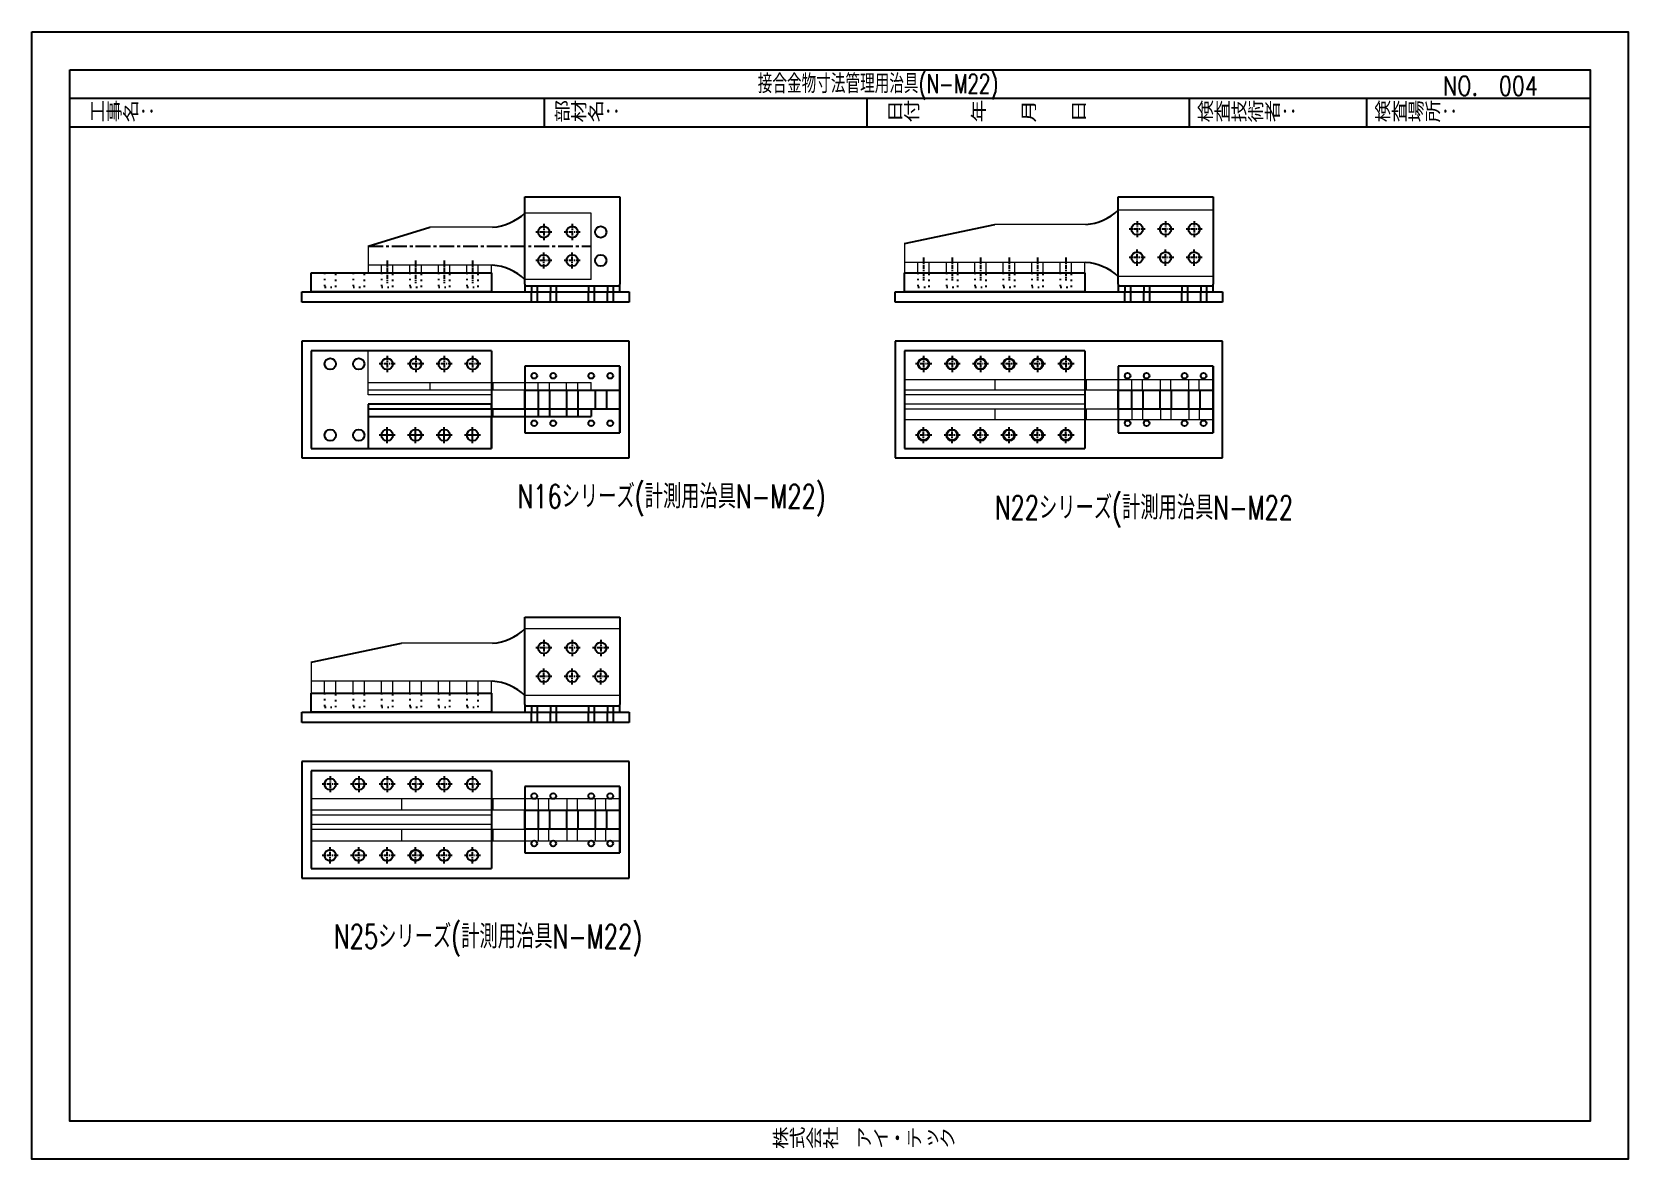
# Model space of a CAD drawing. Header units: millimetres. Extents: x -4568 to 36914, y -114 to 17788.
# Drawn here: x 26822 to 30186, y 1548 to 3924 of the extents above; entities that cross this region are included whole.
import ezdxf

# ---------------------------------------------------------------- set-up
doc = ezdxf.new("R2010")
doc.units = ezdxf.units.MM
doc.header["$LTSCALE"] = 5
for name, pattern in [('ACAD_ISO03W100', [30, 12, -18]), ('CENTER1', [10, 6.25, -1.25, 1.25, -1.25]), ('DOT', [2.5, 0.625, -1.875]), ('JIS_08_50', [53, 50, -1.125, 0.75, -1.125])]:
    doc.linetypes.add(name, pattern=pattern)
doc.layers.get('0').update_dxf_attribs({"color": 255})
for name, color, linetype in [('01', 7, 'Continuous'), ('CENTER', 2, 'JIS_08_50'), ('LAYER6', 7, 'Continuous'), ('寸法', 4, 'Continuous'), ('溶接', 241, 'Continuous'), ('補助線', 7, 'ACAD_ISO03W100'), ('金物', 142, 'Continuous')]:
    doc.layers.add(name, color=color, linetype=linetype)
doc.styles.get("Standard").update_dxf_attribs({"font": 'simplex.shx', "width": 0.7, "height": 2.5, "bigfont": '@extfont2.shx'})
doc.styles.add('SUNPOU', font='simplex.shx', dxfattribs={"width": 0.7, "bigfont": 'extfont2.shx'})
doc.styles.add('SUNPOU2', font='simplex.shx', dxfattribs={"width": 0.7, "height": 50, "bigfont": 'extfont2.shx'})

msp = doc.modelspace()

# ---------------------------------------------------------------- texts
at = {"layer": '01', "linetype": 'Continuous', "style": 'SUNPOU2', "width": 0.7}
for s, p in [('N16シリーズ(計測用治具N-M22)', (27845.132, 2919.479)), ('N22シリーズ(計測用治具N-M22', (28851.098, 2895.936)), ('N25シリーズ(計測用治具N-M22)', (27458.265, 1991.886))]:
    msp.add_text(s, height=50, dxfattribs=at).set_placement(p)
at = {"layer": 'LAYER6', "color": 0, "linetype": 'Continuous', "lineweight": -3, "style": 'SUNPOU', "width": 0.7}
msp.add_text('接合金物寸法管理用治具(N-M22)', height=40, dxfattribs=at).set_placement((28351.372, 3794.645))
at = {"layer": 'LAYER6', "color": 0, "linetype": 'Continuous', "lineweight": -3, "width": 0.8}
for s, p in [('NO.  004', (29795.332, 3789.927)), ('工事名：', (26941.552, 3734.645)), ('部材名：', (27921.377, 3734.645)), ('日付\u3000\u3000\u3000年\u3000\u3000月\u3000\u3000日', (28622.762, 3734.645)), ('検査技術者：', (29277.286, 3734.645)), ('検査場所：', (29650.587, 3734.645)), ('株式会社\u3000アイ・テック', (28381.636, 1570.473)), ('株式会社\u3000アイ・テック', (28381.636, 1570.473))]:
    msp.add_text(s, height=40, dxfattribs=at).set_placement(p)

# ---------------------------------------------------------------- linework, layer by layer
at = {"linetype": 'Continuous', "lineweight": -3}
for p, q in [((26901.543, 3783.718), (30105.543, 3783.718)), ((27901.543, 3723.718), (27901.543, 3783.718)), ((28581.543, 3723.718), (28581.543, 3783.718)), ((29261.543, 3723.718), (29261.543, 3783.718)), ((29634.844, 3723.718), (29634.844, 3783.718)), ((26901.543, 3723.718), (30105.543, 3723.718))]:
    msp.add_line(p, q, dxfattribs=at)
for points in [[(26821.543, 3923.718), (30185.543, 3923.718), (30185.543, 1547.718), (26821.543, 1547.718)], [(26901.543, 3843.718), (30105.543, 3843.718), (30105.543, 1627.718), (26901.543, 1627.718)]]:
    msp.add_lwpolyline(points, close=True, dxfattribs=at)
at = {"layer": '01', "linetype": 'DOT'}
for p, q in [((27438.297, 3415.93), (27438.297, 3385.93)), ((27462.297, 3385.93), (27462.297, 3415.93)), ((27498.297, 3415.93), (27498.297, 3385.93)), ((27522.297, 3385.93), (27522.297, 3415.93)), ((27558.297, 3415.93), (27558.297, 3385.93)), ((27582.297, 3385.93), (27582.297, 3415.93)), ((27618.297, 3415.93), (27618.297, 3385.93)), ((27642.297, 3385.93), (27642.297, 3415.93)), ((27678.297, 3415.93), (27678.297, 3385.93)), ((27702.297, 3385.93), (27702.297, 3415.93)), ((27738.297, 3415.93), (27738.297, 3385.93)), ((27762.297, 3385.93), (27762.297, 3415.93)), ((28688.85, 3415.93), (28688.85, 3385.93)), ((28712.85, 3385.93), (28712.85, 3415.93)), ((28748.85, 3415.93), (28748.85, 3385.93)), ((28772.85, 3385.93), (28772.85, 3415.93)), ((28808.85, 3415.93), (28808.85, 3385.93)), ((28832.85, 3385.93), (28832.85, 3415.93)), ((28868.85, 3415.93), (28868.85, 3385.93)), ((28892.85, 3385.93), (28892.85, 3415.93)), ((28928.85, 3415.93), (28928.85, 3385.93)), ((28952.85, 3385.93), (28952.85, 3415.93)), ((28988.85, 3415.93), (28988.85, 3385.93)), ((29012.85, 3385.93), (29012.85, 3415.93)), ((27438.297, 3385.93), (27462.297, 3385.93)), ((27498.297, 3385.93), (27522.297, 3385.93)), ((27558.297, 3385.93), (27582.297, 3385.93)), ((27618.297, 3385.93), (27642.297, 3385.93)), ((27678.297, 3385.93), (27702.297, 3385.93)), ((27738.297, 3385.93), (27762.297, 3385.93)), ((28688.85, 3385.93), (28712.85, 3385.93)), ((28748.85, 3385.93), (28772.85, 3385.93)), ((28808.85, 3385.93), (28832.85, 3385.93)), ((28868.85, 3385.93), (28892.85, 3385.93)), ((28928.85, 3385.93), (28952.85, 3385.93)), ((28988.85, 3385.93), (29012.85, 3385.93)), ((27438.297, 2530.112), (27438.297, 2500.112)), ((27462.297, 2500.112), (27462.297, 2530.112)), ((27498.297, 2530.112), (27498.297, 2500.112)), ((27522.297, 2500.112), (27522.297, 2530.112)), ((27558.297, 2530.112), (27558.297, 2500.112)), ((27582.297, 2500.112), (27582.297, 2530.112)), ((27618.297, 2530.112), (27618.297, 2500.112)), ((27642.297, 2500.112), (27642.297, 2530.112)), ((27678.297, 2530.112), (27678.297, 2500.112)), ((27702.297, 2500.112), (27702.297, 2530.112)), ((27738.297, 2530.112), (27738.297, 2500.112)), ((27762.297, 2500.112), (27762.297, 2530.112)), ((27438.297, 2500.112), (27462.297, 2500.112)), ((27498.297, 2500.112), (27522.297, 2500.112)), ((27558.297, 2500.112), (27582.297, 2500.112)), ((27618.297, 2500.112), (27642.297, 2500.112)), ((27678.297, 2500.112), (27702.297, 2500.112)), ((27738.297, 2500.112), (27762.297, 2500.112))]:
    msp.add_line(p, q, dxfattribs=at)
at = {"layer": '01', "linetype": 'Continuous'}
for p, q in [((27874.297, 3387.93), (27874.297, 3375.93)), ((27874.297, 3353.93), (27874.297, 3375.93)), ((27886.297, 3387.93), (27886.297, 3375.93)), ((27886.297, 3375.93), (27886.297, 3353.93)), ((27914.297, 3387.93), (27914.297, 3375.93)), ((27914.297, 3353.93), (27914.297, 3375.93)), ((27926.297, 3387.93), (27926.297, 3375.93)), ((27926.297, 3375.93), (27926.297, 3353.93)), ((27994.297, 3387.93), (27994.297, 3375.93)), ((27994.297, 3353.93), (27994.297, 3375.93)), ((28006.297, 3387.93), (28006.297, 3375.93)), ((28006.297, 3375.93), (28006.297, 3353.93)), ((28034.297, 3387.93), (28034.297, 3375.93)), ((28034.297, 3353.93), (28034.297, 3375.93)), ((28046.297, 3387.93), (28046.297, 3375.93)), ((28046.297, 3375.93), (28046.297, 3353.93)), ((29124.85, 3387.93), (29124.85, 3375.93)), ((29124.85, 3353.93), (29124.85, 3375.93)), ((29136.85, 3387.93), (29136.85, 3375.93)), ((29136.85, 3375.93), (29136.85, 3353.93)), ((29164.85, 3387.93), (29164.85, 3375.93)), ((29164.85, 3353.93), (29164.85, 3375.93)), ((29176.85, 3387.93), (29176.85, 3375.93)), ((29176.85, 3375.93), (29176.85, 3353.93)), ((29244.85, 3387.93), (29244.85, 3375.93)), ((29244.85, 3353.93), (29244.85, 3375.93)), ((29256.85, 3387.93), (29256.85, 3375.93)), ((29256.85, 3375.93), (29256.85, 3353.93)), ((29284.85, 3387.93), (29284.85, 3375.93)), ((29284.85, 3353.93), (29284.85, 3375.93)), ((29296.85, 3387.93), (29296.85, 3375.93)), ((29296.85, 3375.93), (29296.85, 3353.93)), ((27888.297, 3168.794), (27888.297, 3128.794)), ((27912.297, 3168.794), (27912.297, 3128.794)), ((27948.297, 3168.794), (27948.297, 3128.794)), ((27972.297, 3168.794), (27972.297, 3128.794)), ((28008.297, 3168.794), (28008.297, 3128.794)), ((28032.297, 3168.794), (28032.297, 3128.794)), ((29138.85, 3168.794), (29138.85, 3128.794)), ((29162.85, 3168.794), (29162.85, 3128.794)), ((29198.85, 3168.794), (29198.85, 3128.794)), ((29222.85, 3168.794), (29222.85, 3128.794)), ((29258.85, 3168.794), (29258.85, 3128.794)), ((29282.85, 3168.794), (29282.85, 3128.794)), ((27874.297, 2502.112), (27874.297, 2490.112)), ((27874.297, 2468.112), (27874.297, 2490.112)), ((27886.297, 2502.112), (27886.297, 2490.112)), ((27886.297, 2490.112), (27886.297, 2468.112)), ((27914.297, 2502.112), (27914.297, 2490.112)), ((27914.297, 2468.112), (27914.297, 2490.112)), ((27926.297, 2502.112), (27926.297, 2490.112)), ((27926.297, 2490.112), (27926.297, 2468.112)), ((27994.297, 2502.112), (27994.297, 2490.112)), ((27994.297, 2468.112), (27994.297, 2490.112)), ((28006.297, 2502.112), (28006.297, 2490.112)), ((28006.297, 2490.112), (28006.297, 2468.112)), ((28034.297, 2502.112), (28034.297, 2490.112)), ((28034.297, 2468.112), (28034.297, 2490.112)), ((28046.297, 2502.112), (28046.297, 2490.112)), ((28046.297, 2490.112), (28046.297, 2468.112)), ((27888.297, 2282.976), (27888.297, 2242.976)), ((27912.297, 2282.976), (27912.297, 2242.976)), ((27948.297, 2282.976), (27948.297, 2242.976)), ((27972.297, 2282.976), (27972.297, 2242.976)), ((28008.297, 2282.976), (28008.297, 2242.976)), ((28032.297, 2282.976), (28032.297, 2242.976))]:
    msp.add_line(p, q, dxfattribs=at)
at = {"layer": 'CENTER', "color": 7, "linetype": 'CENTER1'}
msp.add_line((27530.297, 3471.93), (28000.297, 3471.93), dxfattribs=at)
at = {"layer": '寸法', "linetype": 'CENTER1', "ltscale": 0.3}
for p, q in [((27917.297, 3501.93), (27883.297, 3501.93)), ((27900.297, 3518.93), (27900.297, 3484.93)), ((27977.297, 3501.93), (27943.297, 3501.93)), ((27960.297, 3518.93), (27960.297, 3484.93)), ((27570.297, 3441.93), (27570.297, 3393.93)), ((27630.297, 3441.93), (27630.297, 3393.93)), ((27690.297, 3441.93), (27690.297, 3393.93)), ((27750.297, 3441.93), (27750.297, 3393.93)), ((27917.297, 3441.93), (27883.297, 3441.93)), ((27900.297, 3424.93), (27900.297, 3458.93)), ((27977.297, 3441.93), (27943.297, 3441.93)), ((27960.297, 3424.93), (27960.297, 3458.93)), ((27570.408, 3240.797), (27570.408, 3206.797)), ((27630.408, 3240.797), (27630.408, 3206.797)), ((27690.408, 3240.797), (27690.408, 3206.797)), ((27750.408, 3240.797), (27750.408, 3206.797)), ((27587.408, 3223.797), (27553.408, 3223.797)), ((27647.408, 3223.797), (27613.408, 3223.797)), ((27707.408, 3223.797), (27673.408, 3223.797)), ((27767.408, 3223.797), (27733.408, 3223.797)), ((27450.297, 2354.976), (27450.297, 2320.976)), ((27510.297, 2354.976), (27510.297, 2320.976)), ((27570.297, 2354.976), (27570.297, 2320.976)), ((27630.297, 2354.976), (27630.297, 2320.976)), ((27690.297, 2354.976), (27690.297, 2320.976)), ((27750.297, 2354.976), (27750.297, 2320.976)), ((27467.297, 2337.976), (27433.297, 2337.976)), ((27527.297, 2337.976), (27493.297, 2337.976)), ((27587.297, 2337.976), (27553.297, 2337.976)), ((27647.297, 2337.976), (27613.297, 2337.976)), ((27707.297, 2337.976), (27673.297, 2337.976)), ((27767.297, 2337.976), (27733.297, 2337.976)), ((27467.297, 2187.976), (27433.297, 2187.976)), ((27450.297, 2170.976), (27450.297, 2204.976)), ((27527.297, 2187.976), (27493.297, 2187.976)), ((27510.297, 2170.976), (27510.297, 2204.976)), ((27587.297, 2187.976), (27553.297, 2187.976)), ((27570.297, 2170.976), (27570.297, 2204.976)), ((27647.297, 2187.976), (27613.297, 2187.976)), ((27630.297, 2170.976), (27630.297, 2204.976)), ((27707.297, 2187.976), (27673.297, 2187.976)), ((27690.297, 2170.976), (27690.297, 2204.976)), ((27767.297, 2187.976), (27733.297, 2187.976)), ((27750.297, 2170.976), (27750.297, 2204.976))]:
    msp.add_line(p, q, dxfattribs=at)
at = {"layer": '溶接', "linetype": 'Continuous'}
for p, q in [((27860.297, 3391.93), (27860.297, 3575.93)), ((27860.297, 3575.93), (28060.297, 3575.93)), ((28060.297, 3575.93), (28060.297, 3391.93)), ((29110.85, 3391.93), (29110.85, 3575.93)), ((29110.85, 3575.93), (29310.85, 3575.93)), ((29310.85, 3575.93), (29310.85, 3391.93)), ((27410.297, 3375.93), (27410.297, 3415.93)), ((27410.297, 3415.93), (27790.297, 3415.93)), ((27790.297, 3415.93), (27790.297, 3375.93)), ((28660.85, 3375.93), (28660.85, 3415.93)), ((28660.85, 3415.93), (29040.85, 3415.93)), ((29040.85, 3415.93), (29040.85, 3375.93)), ((27390.297, 3375.93), (28080.297, 3375.93)), ((27390.297, 3353.93), (27390.297, 3375.93)), ((27790.297, 3375.93), (27410.297, 3375.93)), ((27860.297, 3391.93), (27860.297, 3375.93)), ((28060.297, 3387.93), (27860.297, 3387.93)), ((27860.297, 3375.93), (28060.297, 3375.93)), ((28060.297, 3375.93), (28060.297, 3391.93)), ((28080.297, 3375.93), (28080.297, 3353.93)), ((28640.85, 3375.93), (29330.85, 3375.93)), ((28640.85, 3353.93), (28640.85, 3375.93)), ((29040.85, 3375.93), (28660.85, 3375.93)), ((29110.85, 3391.93), (29110.85, 3375.93)), ((29310.85, 3387.93), (29110.85, 3387.93)), ((29110.85, 3375.93), (29310.85, 3375.93)), ((29310.85, 3375.93), (29310.85, 3391.93)), ((29330.85, 3375.93), (29330.85, 3353.93)), ((28080.297, 3353.93), (27390.297, 3353.93)), ((29330.85, 3353.93), (28640.85, 3353.93)), ((28080.297, 3271.794), (27390.297, 3271.794)), ((27390.297, 3271.794), (27390.297, 3025.794)), ((28080.297, 3025.794), (28080.297, 3271.794)), ((29330.85, 3271.794), (28640.85, 3271.794)), ((28640.85, 3271.794), (28640.85, 3025.794)), ((29330.85, 3025.794), (29330.85, 3271.794)), ((27410.297, 3251.794), (27410.297, 3045.794)), ((27790.297, 3251.794), (27410.297, 3251.794)), ((27790.297, 3251.794), (27790.297, 3045.794)), ((28660.85, 3251.794), (28660.85, 3045.794)), ((29040.85, 3251.794), (28660.85, 3251.794)), ((29040.85, 3251.794), (29040.85, 3045.794)), ((27860.297, 3218.794), (27860.297, 3078.794)), ((28060.297, 3218.794), (27860.297, 3218.794)), ((27860.297, 3218.794), (27860.297, 3078.794)), ((28060.297, 3078.794), (28060.297, 3218.794)), ((28060.297, 3218.794), (28060.297, 3078.794)), ((29110.85, 3218.794), (29110.85, 3078.794)), ((29310.85, 3218.794), (29110.85, 3218.794)), ((29110.85, 3218.794), (29110.85, 3078.794)), ((29310.85, 3078.794), (29310.85, 3218.794)), ((29310.85, 3218.794), (29310.85, 3078.794)), ((27860.297, 3078.794), (28060.297, 3078.794)), ((29110.85, 3078.794), (29310.85, 3078.794)), ((27410.297, 3045.794), (27790.297, 3045.794)), ((28660.85, 3045.794), (29040.85, 3045.794)), ((27390.297, 3025.794), (28080.297, 3025.794)), ((27390.297, 3025.794), (28080.297, 3025.794)), ((28640.85, 3025.794), (29330.85, 3025.794)), ((28640.85, 3025.794), (29330.85, 3025.794)), ((27860.297, 2506.112), (27860.297, 2690.112)), ((27860.297, 2690.112), (28060.297, 2690.112)), ((28060.297, 2690.112), (28060.297, 2506.112)), ((27410.297, 2490.112), (27410.297, 2530.112)), ((27410.297, 2530.112), (27790.297, 2530.112)), ((27790.297, 2530.112), (27790.297, 2490.112)), ((27390.297, 2490.112), (28080.297, 2490.112)), ((27390.297, 2468.112), (27390.297, 2490.112)), ((27790.297, 2490.112), (27410.297, 2490.112)), ((27860.297, 2506.112), (27860.297, 2490.112)), ((28060.297, 2502.112), (27860.297, 2502.112)), ((27860.297, 2490.112), (28060.297, 2490.112)), ((28060.297, 2490.112), (28060.297, 2506.112)), ((28080.297, 2490.112), (28080.297, 2468.112)), ((28080.297, 2468.112), (27390.297, 2468.112)), ((28080.297, 2385.976), (27390.297, 2385.976)), ((27390.297, 2385.976), (27390.297, 2139.976)), ((27410.297, 2365.976), (27410.297, 2159.976)), ((27790.297, 2365.976), (27410.297, 2365.976)), ((27790.297, 2365.976), (27790.297, 2159.976)), ((28080.297, 2139.976), (28080.297, 2385.976)), ((27860.297, 2332.976), (27860.297, 2192.976)), ((28060.297, 2332.976), (27860.297, 2332.976)), ((27860.297, 2332.976), (27860.297, 2192.976)), ((28060.297, 2192.976), (28060.297, 2332.976)), ((28060.297, 2332.976), (28060.297, 2192.976)), ((27860.297, 2192.976), (28060.297, 2192.976)), ((27410.297, 2159.976), (27790.297, 2159.976)), ((27390.297, 2139.976), (28080.297, 2139.976)), ((27390.297, 2139.976), (28080.297, 2139.976))]:
    msp.add_line(p, q, dxfattribs=at)
for points in [[(27860.297, 3128.794), (27860.297, 3168.794), (28060.297, 3168.794), (28060.297, 3128.794)], [(29110.85, 3128.794), (29110.85, 3168.794), (29310.85, 3168.794), (29310.85, 3128.794)], [(27860.297, 2242.976), (27860.297, 2282.976), (28060.297, 2282.976), (28060.297, 2242.976)]]:
    msp.add_lwpolyline(points, close=True, dxfattribs=at)
for centre, radius in [((27900.297, 3501.93), 12), ((27960.297, 3501.93), 12), ((28020.297, 3501.93), 12), ((29150.85, 3507.93), 12), ((29210.85, 3507.93), 12), ((29270.85, 3507.93), 12), ((27900.297, 3441.93), 12), ((27960.297, 3441.93), 12), ((28020.297, 3441.93), 12), ((29150.85, 3447.93), 12), ((29210.85, 3447.93), 12), ((29270.85, 3447.93), 12), ((27450.297, 3223.794), 12), ((27450.297, 3223.794), 12), ((27510.297, 3223.794), 12), ((27570.297, 3223.794), 12), ((27630.297, 3223.794), 12), ((27690.297, 3223.794), 12), ((27750.297, 3223.794), 12), ((28700.85, 3223.794), 12), ((28700.85, 3223.794), 12), ((28760.85, 3223.794), 12), ((28820.85, 3223.794), 12), ((28880.85, 3223.794), 12), ((28940.85, 3223.794), 12), ((29000.85, 3223.794), 12), ((27880.297, 3198.794), 6), ((27880.297, 3198.794), 6), ((27920.297, 3198.794), 6), ((27920.297, 3198.794), 6), ((28000.297, 3198.794), 6), ((28000.297, 3198.794), 6), ((28040.297, 3198.794), 6), ((28040.297, 3198.794), 6), ((29130.85, 3198.794), 6), ((29130.85, 3198.794), 6), ((29170.85, 3198.794), 6), ((29170.85, 3198.794), 6), ((29250.85, 3198.794), 6), ((29250.85, 3198.794), 6), ((29290.85, 3198.794), 6), ((29290.85, 3198.794), 6), ((27880.297, 3098.794), 6), ((27880.297, 3098.794), 6), ((27920.297, 3098.794), 6), ((27920.297, 3098.794), 6), ((28000.297, 3098.794), 6), ((28000.297, 3098.794), 6), ((28040.297, 3098.794), 6), ((28040.297, 3098.794), 6), ((29130.85, 3098.794), 6), ((29130.85, 3098.794), 6), ((29170.85, 3098.794), 6), ((29170.85, 3098.794), 6), ((29250.85, 3098.794), 6), ((29250.85, 3098.794), 6), ((29290.85, 3098.794), 6), ((29290.85, 3098.794), 6), ((27450.297, 3073.794), 12), ((27450.297, 3073.794), 12), ((27510.297, 3073.794), 12), ((27570.297, 3073.794), 12), ((27630.297, 3073.794), 12), ((27690.297, 3073.794), 12), ((27750.297, 3073.794), 12), ((28700.85, 3073.794), 12), ((28700.85, 3073.794), 12), ((28760.85, 3073.794), 12), ((28820.85, 3073.794), 12), ((28880.85, 3073.794), 12), ((28940.85, 3073.794), 12), ((29000.85, 3073.794), 12), ((27900.297, 2625.112), 12), ((27960.297, 2625.112), 12), ((28020.297, 2625.112), 12), ((27900.297, 2565.112), 12), ((27960.297, 2565.112), 12), ((28020.297, 2565.112), 12), ((27450.297, 2337.976), 12), ((27450.297, 2337.976), 12), ((27510.297, 2337.976), 12), ((27570.297, 2337.976), 12), ((27630.297, 2337.976), 12), ((27690.297, 2337.976), 12), ((27750.297, 2337.976), 12), ((27880.297, 2312.976), 6), ((27880.297, 2312.976), 6), ((27920.297, 2312.976), 6), ((27920.297, 2312.976), 6), ((28000.297, 2312.976), 6), ((28000.297, 2312.976), 6), ((28040.297, 2312.976), 6), ((28040.297, 2312.976), 6), ((27450.297, 2187.976), 12), ((27450.297, 2187.976), 12), ((27510.297, 2187.976), 12), ((27570.297, 2187.976), 12), ((27630.297, 2187.976), 12), ((27690.297, 2187.976), 12), ((27750.297, 2187.976), 12), ((27880.297, 2212.976), 6), ((27880.297, 2212.976), 6), ((27920.297, 2212.976), 6), ((27920.297, 2212.976), 6), ((28000.297, 2212.976), 6), ((28000.297, 2212.976), 6), ((28040.297, 2212.976), 6), ((28040.297, 2212.976), 6)]:
    msp.add_circle(centre, radius, dxfattribs=at)
at = {"layer": '補助線', "lineweight": 18}
for p, q in [((27530.297, 3431.93), (27530.297, 3415.93)), ((27558.297, 3415.93), (27558.297, 3431.93)), ((27582.297, 3415.93), (27582.297, 3431.93)), ((27618.297, 3415.93), (27618.297, 3431.93)), ((27642.297, 3415.93), (27642.297, 3431.93)), ((27678.297, 3415.93), (27678.297, 3431.93)), ((27702.297, 3415.93), (27702.297, 3431.93)), ((27738.297, 3415.93), (27738.297, 3431.93)), ((27762.297, 3415.93), (27762.297, 3431.93)), ((27888.297, 3168.794), (27888.297, 3184.794)), ((27912.297, 3168.794), (27912.297, 3184.794)), ((27948.297, 3168.794), (27948.297, 3184.794)), ((27972.297, 3168.794), (27972.297, 3184.794)), ((27888.297, 3128.794), (27888.297, 3112.794)), ((27912.297, 3128.794), (27912.297, 3112.794)), ((27948.297, 3128.794), (27948.297, 3112.794)), ((27972.297, 3128.794), (27972.297, 3112.794)), ((27889.297, 2282.976), (27889.297, 2307.976)), ((27911.297, 2282.976), (27911.297, 2307.976)), ((27949.297, 2282.976), (27949.297, 2307.976)), ((27971.297, 2282.976), (27971.297, 2307.976)), ((28009.297, 2282.976), (28009.297, 2307.976)), ((28031.297, 2282.976), (28031.297, 2307.976)), ((27889.297, 2217.976), (27889.297, 2242.976)), ((27911.297, 2217.976), (27911.297, 2242.976)), ((27949.297, 2217.976), (27949.297, 2242.976)), ((27971.297, 2217.976), (27971.297, 2242.976)), ((28009.297, 2217.976), (28009.297, 2242.976)), ((28031.297, 2217.976), (28031.297, 2242.976))]:
    msp.add_line(p, q, dxfattribs=at)
at = {"layer": '金物', "lineweight": 18}
for p, q in [((28000.297, 3541.93), (27860.297, 3541.93)), ((28000.297, 3401.93), (28000.297, 3541.93)), ((29310.85, 3547.93), (29110.85, 3547.93)), ((29310.85, 3407.93), (29310.85, 3547.93)), ((27792.297, 3511.93), (27660.297, 3511.93)), ((29042.85, 3517.93), (28850.85, 3517.93)), ((27530.297, 3471.93), (27530.297, 3431.93)), ((28660.85, 3477.93), (28660.85, 3437.93)), ((27792.297, 3431.93), (27530.297, 3431.93)), ((27790.297, 3415.93), (27790.297, 3431.93)), ((28660.85, 3437.93), (28660.85, 3415.93)), ((29042.85, 3437.93), (28660.85, 3437.93)), ((28688.85, 3415.93), (28688.85, 3437.93)), ((28712.85, 3415.93), (28712.85, 3437.93)), ((28748.85, 3415.93), (28748.85, 3437.93)), ((28772.85, 3415.93), (28772.85, 3437.93)), ((28808.85, 3415.93), (28808.85, 3437.93)), ((28832.85, 3415.93), (28832.85, 3437.93)), ((28868.85, 3415.93), (28868.85, 3437.93)), ((28892.85, 3415.93), (28892.85, 3437.93)), ((28928.85, 3415.93), (28928.85, 3437.93)), ((28952.85, 3415.93), (28952.85, 3437.93)), ((28988.85, 3415.93), (28988.85, 3437.93)), ((29012.85, 3415.93), (29012.85, 3437.93)), ((29040.85, 3415.93), (29040.85, 3437.93)), ((27530.297, 3415.93), (27790.297, 3415.93)), ((28000.297, 3401.93), (27860.297, 3401.93)), ((28660.85, 3415.93), (29040.85, 3415.93)), ((29310.85, 3407.93), (29110.85, 3407.93)), ((27410.297, 3158.794), (27410.297, 3251.794)), ((27410.297, 3251.794), (27790.297, 3251.794)), ((27530.297, 3158.794), (27530.297, 3251.794)), ((27530.297, 3251.794), (27790.297, 3251.794)), ((27790.297, 3251.794), (27790.297, 3187.794)), ((27790.297, 3251.794), (27790.297, 3184.794)), ((28660.85, 3158.794), (28660.85, 3251.794)), ((28660.85, 3251.794), (29040.85, 3251.794)), ((28660.85, 3158.794), (28660.85, 3251.794)), ((28660.85, 3251.794), (29040.85, 3251.794)), ((29040.85, 3251.794), (29040.85, 3190.794)), ((29040.85, 3251.794), (29040.85, 3187.794)), ((27530.297, 3184.794), (28000.297, 3184.794)), ((28000.297, 3168.794), (27530.297, 3168.794)), ((27660.297, 3184.794), (27660.297, 3168.794)), ((27790.297, 3168.794), (27790.297, 3158.794)), ((27790.297, 3168.794), (27790.297, 3158.794)), ((27860.297, 3168.794), (27860.297, 3184.794)), ((28000.297, 3168.794), (28000.297, 3184.794)), ((28660.85, 3190.794), (29310.85, 3190.794)), ((29310.85, 3168.794), (28660.85, 3168.794)), ((28850.85, 3190.794), (28850.85, 3168.794)), ((29040.85, 3168.794), (29040.85, 3158.794)), ((29040.85, 3168.794), (29040.85, 3158.794)), ((29110.85, 3168.794), (29110.85, 3190.794)), ((29139.85, 3168.794), (29139.85, 3190.794)), ((29161.85, 3168.794), (29161.85, 3190.794)), ((29199.85, 3168.794), (29199.85, 3190.794)), ((29221.85, 3168.794), (29221.85, 3190.794)), ((29259.85, 3168.794), (29259.85, 3190.794)), ((29281.85, 3168.794), (29281.85, 3190.794)), ((29310.85, 3168.794), (29310.85, 3190.794)), ((27410.297, 3138.794), (27410.297, 3045.794)), ((27790.297, 3158.794), (27530.297, 3158.794)), ((27790.297, 3128.794), (27790.297, 3138.794)), ((27860.297, 3128.794), (27860.297, 3112.794)), ((28000.297, 3128.794), (28000.297, 3112.794)), ((29040.85, 3158.794), (28660.85, 3158.794)), ((28660.85, 3138.794), (28660.85, 3045.794)), ((29040.85, 3138.794), (28660.85, 3138.794)), ((28660.85, 3138.794), (28660.85, 3045.794)), ((29310.85, 3128.794), (28660.85, 3128.794)), ((28850.85, 3128.794), (28850.85, 3106.794)), ((29040.85, 3128.794), (29040.85, 3138.794)), ((29040.85, 3128.794), (29040.85, 3138.794)), ((29110.85, 3128.794), (29110.85, 3106.794)), ((29139.85, 3128.794), (29139.85, 3106.794)), ((29161.85, 3128.794), (29161.85, 3106.794)), ((29199.85, 3128.794), (29199.85, 3106.794)), ((29221.85, 3128.794), (29221.85, 3106.794)), ((29259.85, 3128.794), (29259.85, 3106.794)), ((29281.85, 3128.794), (29281.85, 3106.794)), ((29310.85, 3128.794), (29310.85, 3106.794)), ((27790.297, 3045.794), (27790.297, 3109.794)), ((28660.85, 3106.794), (29310.85, 3106.794)), ((29040.85, 3045.794), (29040.85, 3109.794)), ((29040.85, 3045.794), (29040.85, 3106.794)), ((27410.297, 3045.794), (27790.297, 3045.794)), ((28660.85, 3045.794), (29040.85, 3045.794)), ((28660.85, 3045.794), (29040.85, 3045.794)), ((28060.297, 2665.112), (27860.297, 2665.112)), ((28060.297, 2525.112), (28060.297, 2665.112)), ((27792.297, 2635.112), (27600.297, 2635.112)), ((27410.297, 2595.112), (27410.297, 2555.112)), ((27410.297, 2555.112), (27410.297, 2530.112)), ((27792.297, 2555.112), (27410.297, 2555.112)), ((27410.297, 2530.112), (27790.297, 2530.112)), ((27438.297, 2530.112), (27438.297, 2555.112)), ((27462.297, 2530.112), (27462.297, 2555.112)), ((27498.297, 2530.112), (27498.297, 2555.112)), ((27522.297, 2530.112), (27522.297, 2555.112)), ((27558.297, 2530.112), (27558.297, 2555.112)), ((27582.297, 2530.112), (27582.297, 2555.112)), ((27618.297, 2530.112), (27618.297, 2555.112)), ((27642.297, 2530.112), (27642.297, 2555.112)), ((27678.297, 2530.112), (27678.297, 2555.112)), ((27702.297, 2530.112), (27702.297, 2555.112)), ((27738.297, 2530.112), (27738.297, 2555.112)), ((27762.297, 2530.112), (27762.297, 2555.112)), ((27790.297, 2530.112), (27790.297, 2555.112)), ((28060.297, 2525.112), (27860.297, 2525.112)), ((27410.297, 2272.976), (27410.297, 2365.976)), ((27410.297, 2365.976), (27790.297, 2365.976)), ((27410.297, 2272.976), (27410.297, 2365.976)), ((27410.297, 2365.976), (27790.297, 2365.976)), ((27790.297, 2365.976), (27790.297, 2301.976)), ((27790.297, 2365.976), (27790.297, 2307.976)), ((27410.297, 2307.976), (28060.297, 2307.976)), ((27600.297, 2307.976), (27600.297, 2282.976)), ((27860.297, 2282.976), (27860.297, 2307.976)), ((28060.297, 2282.976), (28060.297, 2307.976)), ((28060.297, 2282.976), (27410.297, 2282.976)), ((27790.297, 2272.976), (27410.297, 2272.976)), ((27790.297, 2282.976), (27790.297, 2272.976)), ((27790.297, 2282.976), (27790.297, 2272.976)), ((27410.297, 2252.976), (27410.297, 2159.976)), ((27410.297, 2252.976), (27410.297, 2159.976)), ((27790.297, 2252.976), (27410.297, 2252.976)), ((27410.297, 2242.976), (28060.297, 2242.976)), ((27600.297, 2242.976), (27600.297, 2217.976)), ((27790.297, 2242.976), (27790.297, 2252.976)), ((27790.297, 2242.976), (27790.297, 2252.976)), ((27790.297, 2159.976), (27790.297, 2223.976)), ((27860.297, 2217.976), (27860.297, 2242.976)), ((28060.297, 2217.976), (28060.297, 2242.976)), ((28060.297, 2217.976), (27410.297, 2217.976)), ((27790.297, 2159.976), (27790.297, 2217.976)), ((27410.297, 2159.976), (27790.297, 2159.976)), ((27410.297, 2159.976), (27790.297, 2159.976))]:
    msp.add_line(p, q, dxfattribs=at)
at = {"layer": '金物'}
for p, q in [((27530.297, 3471.93), (27660.297, 3511.93)), ((28660.85, 3477.93), (28850.85, 3517.93)), ((27530.297, 3138.794), (27530.297, 3045.794)), ((27790.297, 3138.794), (27530.297, 3138.794)), ((28000.297, 3128.794), (27530.297, 3128.794)), ((27790.297, 3128.794), (27790.297, 3138.794)), ((27860.297, 3128.794), (27860.297, 3112.794)), ((27888.297, 3128.794), (27888.297, 3112.794)), ((27912.297, 3128.794), (27912.297, 3112.794)), ((27948.297, 3128.794), (27948.297, 3112.794)), ((27972.297, 3128.794), (27972.297, 3112.794)), ((28000.297, 3128.794), (28000.297, 3112.794)), ((27530.297, 3112.794), (28000.297, 3112.794)), ((27790.297, 3045.794), (27790.297, 3112.794)), ((27587.297, 3073.794), (27553.297, 3073.794)), ((27570.297, 3056.794), (27570.297, 3090.794)), ((27647.297, 3073.794), (27613.297, 3073.794)), ((27630.297, 3056.794), (27630.297, 3090.794)), ((27707.297, 3073.794), (27673.297, 3073.794)), ((27690.297, 3056.794), (27690.297, 3090.794)), ((27767.297, 3073.794), (27733.297, 3073.794)), ((27750.297, 3056.794), (27750.297, 3090.794)), ((27530.297, 3045.794), (27790.297, 3045.794)), ((27410.297, 2595.112), (27600.297, 2635.112))]:
    msp.add_line(p, q, dxfattribs=at)
at = {"layer": '金物', "linetype": 'CENTER1', "ltscale": 0.3}
for p, q in [((29167.85, 3507.93), (29133.85, 3507.93)), ((29150.85, 3524.93), (29150.85, 3490.93)), ((29227.85, 3507.93), (29193.85, 3507.93)), ((29210.85, 3524.93), (29210.85, 3490.93)), ((29287.85, 3507.93), (29253.85, 3507.93)), ((29270.85, 3524.93), (29270.85, 3490.93)), ((29150.85, 3430.93), (29150.85, 3464.93)), ((29210.85, 3430.93), (29210.85, 3464.93)), ((29270.85, 3430.93), (29270.85, 3464.93)), ((28700.85, 3447.93), (28700.85, 3399.93)), ((28760.85, 3447.93), (28760.85, 3399.93)), ((28820.85, 3447.93), (28820.85, 3399.93)), ((28880.85, 3447.93), (28880.85, 3399.93)), ((28940.85, 3447.93), (28940.85, 3399.93)), ((29000.85, 3447.93), (29000.85, 3399.93)), ((29167.85, 3447.93), (29133.85, 3447.93)), ((29227.85, 3447.93), (29193.85, 3447.93)), ((29287.85, 3447.93), (29253.85, 3447.93)), ((28700.85, 3240.794), (28700.85, 3206.794)), ((28760.85, 3240.794), (28760.85, 3206.794)), ((28820.85, 3240.794), (28820.85, 3206.794)), ((28880.85, 3240.794), (28880.85, 3206.794)), ((28940.85, 3240.794), (28940.85, 3206.794)), ((29000.85, 3240.794), (29000.85, 3206.794)), ((28717.85, 3223.794), (28683.85, 3223.794)), ((28777.85, 3223.794), (28743.85, 3223.794)), ((28837.85, 3223.794), (28803.85, 3223.794)), ((28897.85, 3223.794), (28863.85, 3223.794)), ((28957.85, 3223.794), (28923.85, 3223.794)), ((29017.85, 3223.794), (28983.85, 3223.794)), ((28717.85, 3073.794), (28683.85, 3073.794)), ((28700.85, 3056.794), (28700.85, 3090.794)), ((28777.85, 3073.794), (28743.85, 3073.794)), ((28760.85, 3056.794), (28760.85, 3090.794)), ((28837.85, 3073.794), (28803.85, 3073.794)), ((28820.85, 3056.794), (28820.85, 3090.794)), ((28897.85, 3073.794), (28863.85, 3073.794)), ((28880.85, 3056.794), (28880.85, 3090.794)), ((28957.85, 3073.794), (28923.85, 3073.794)), ((28940.85, 3056.794), (28940.85, 3090.794)), ((29017.85, 3073.794), (28983.85, 3073.794)), ((29000.85, 3056.794), (29000.85, 3090.794)), ((27917.297, 2625.112), (27883.297, 2625.112)), ((27900.297, 2642.112), (27900.297, 2608.112)), ((27977.297, 2625.112), (27943.297, 2625.112)), ((27960.297, 2642.112), (27960.297, 2608.112)), ((28037.297, 2625.112), (28003.297, 2625.112)), ((28020.297, 2642.112), (28020.297, 2608.112)), ((27917.297, 2565.112), (27883.297, 2565.112)), ((27900.297, 2548.112), (27900.297, 2582.112)), ((27977.297, 2565.112), (27943.297, 2565.112)), ((27960.297, 2548.112), (27960.297, 2582.112)), ((28037.297, 2565.112), (28003.297, 2565.112)), ((28020.297, 2548.112), (28020.297, 2582.112))]:
    msp.add_line(p, q, dxfattribs=at)
at = {"layer": '金物', "ltscale": 2}
for p, q in [((27792.297, 3184.794), (27792.297, 3168.794)), ((29042.85, 3190.794), (29042.85, 3168.794)), ((29042.85, 3128.794), (29042.85, 3106.794)), ((27792.297, 2307.976), (27792.297, 2282.976)), ((27792.297, 2242.976), (27792.297, 2217.976))]:
    msp.add_line(p, q, dxfattribs=at)
at = {"layer": '金物', "ltscale": 4}
msp.add_line((27792.297, 3128.794), (27792.297, 3112.794), dxfattribs=at)
at = {"layer": '金物', "ltscale": 2.5}
for centre, radius in [((27900.297, 3501.93), 12), ((27960.297, 3501.93), 12), ((27900.297, 3441.93), 12), ((27960.297, 3441.93), 12), ((27570.408, 3223.797), 12), ((27630.408, 3223.797), 12), ((27690.408, 3223.797), 12), ((27750.408, 3223.797), 12), ((28700.85, 3223.794), 11), ((28760.85, 3223.794), 11), ((28820.85, 3223.794), 11), ((28880.85, 3223.794), 11), ((28940.85, 3223.794), 11), ((29000.85, 3223.794), 11), ((28700.85, 3073.794), 11), ((28760.85, 3073.794), 11), ((28820.85, 3073.794), 11), ((28880.85, 3073.794), 11), ((28940.85, 3073.794), 11), ((29000.85, 3073.794), 11), ((27900.297, 2625.112), 12), ((27960.297, 2625.112), 12), ((28020.297, 2625.112), 12), ((27900.297, 2565.112), 12), ((27960.297, 2565.112), 12), ((28020.297, 2565.112), 12), ((27630.297, 2187.976), 11)]:
    msp.add_circle(centre, radius, dxfattribs=at)
at = {"layer": '金物', "linetype": 'Continuous'}
for centre in [(29150.85, 3507.93), (29210.85, 3507.93), (29270.85, 3507.93), (29150.85, 3447.93), (29210.85, 3447.93), (29270.85, 3447.93)]:
    msp.add_circle(centre, 12, dxfattribs=at)
at = {"layer": '金物'}
for centre in [(27570.297, 3073.794), (27630.297, 3073.794), (27690.297, 3073.794), (27750.297, 3073.794)]:
    msp.add_circle(centre, 12, dxfattribs=at)
at = {"layer": '金物', "ltscale": 2}
for centre, start, end in [((27784.507, 3621.654), 274.060941, 313.550946), ((29035.06, 3627.654), 274.060941, 313.550946), ((27784.507, 3322.206), 46.449054, 85.939059), ((29035.06, 3328.206), 46.449054, 85.939059), ((27784.507, 2744.835), 274.060941, 313.550946), ((27784.507, 2445.388), 46.449054, 85.939059)]:
    msp.add_arc(centre, 110, start, end, dxfattribs=at)

msp.set_redraw_order([(e.dxf.handle, doc.entitydb.next_handle()) for e in msp.query("TEXT MTEXT ATTDEF DIMENSION ARC_DIMENSION")])  # texts and dimensions are drawn at this point

doc.saveas('drawing.dxf')
